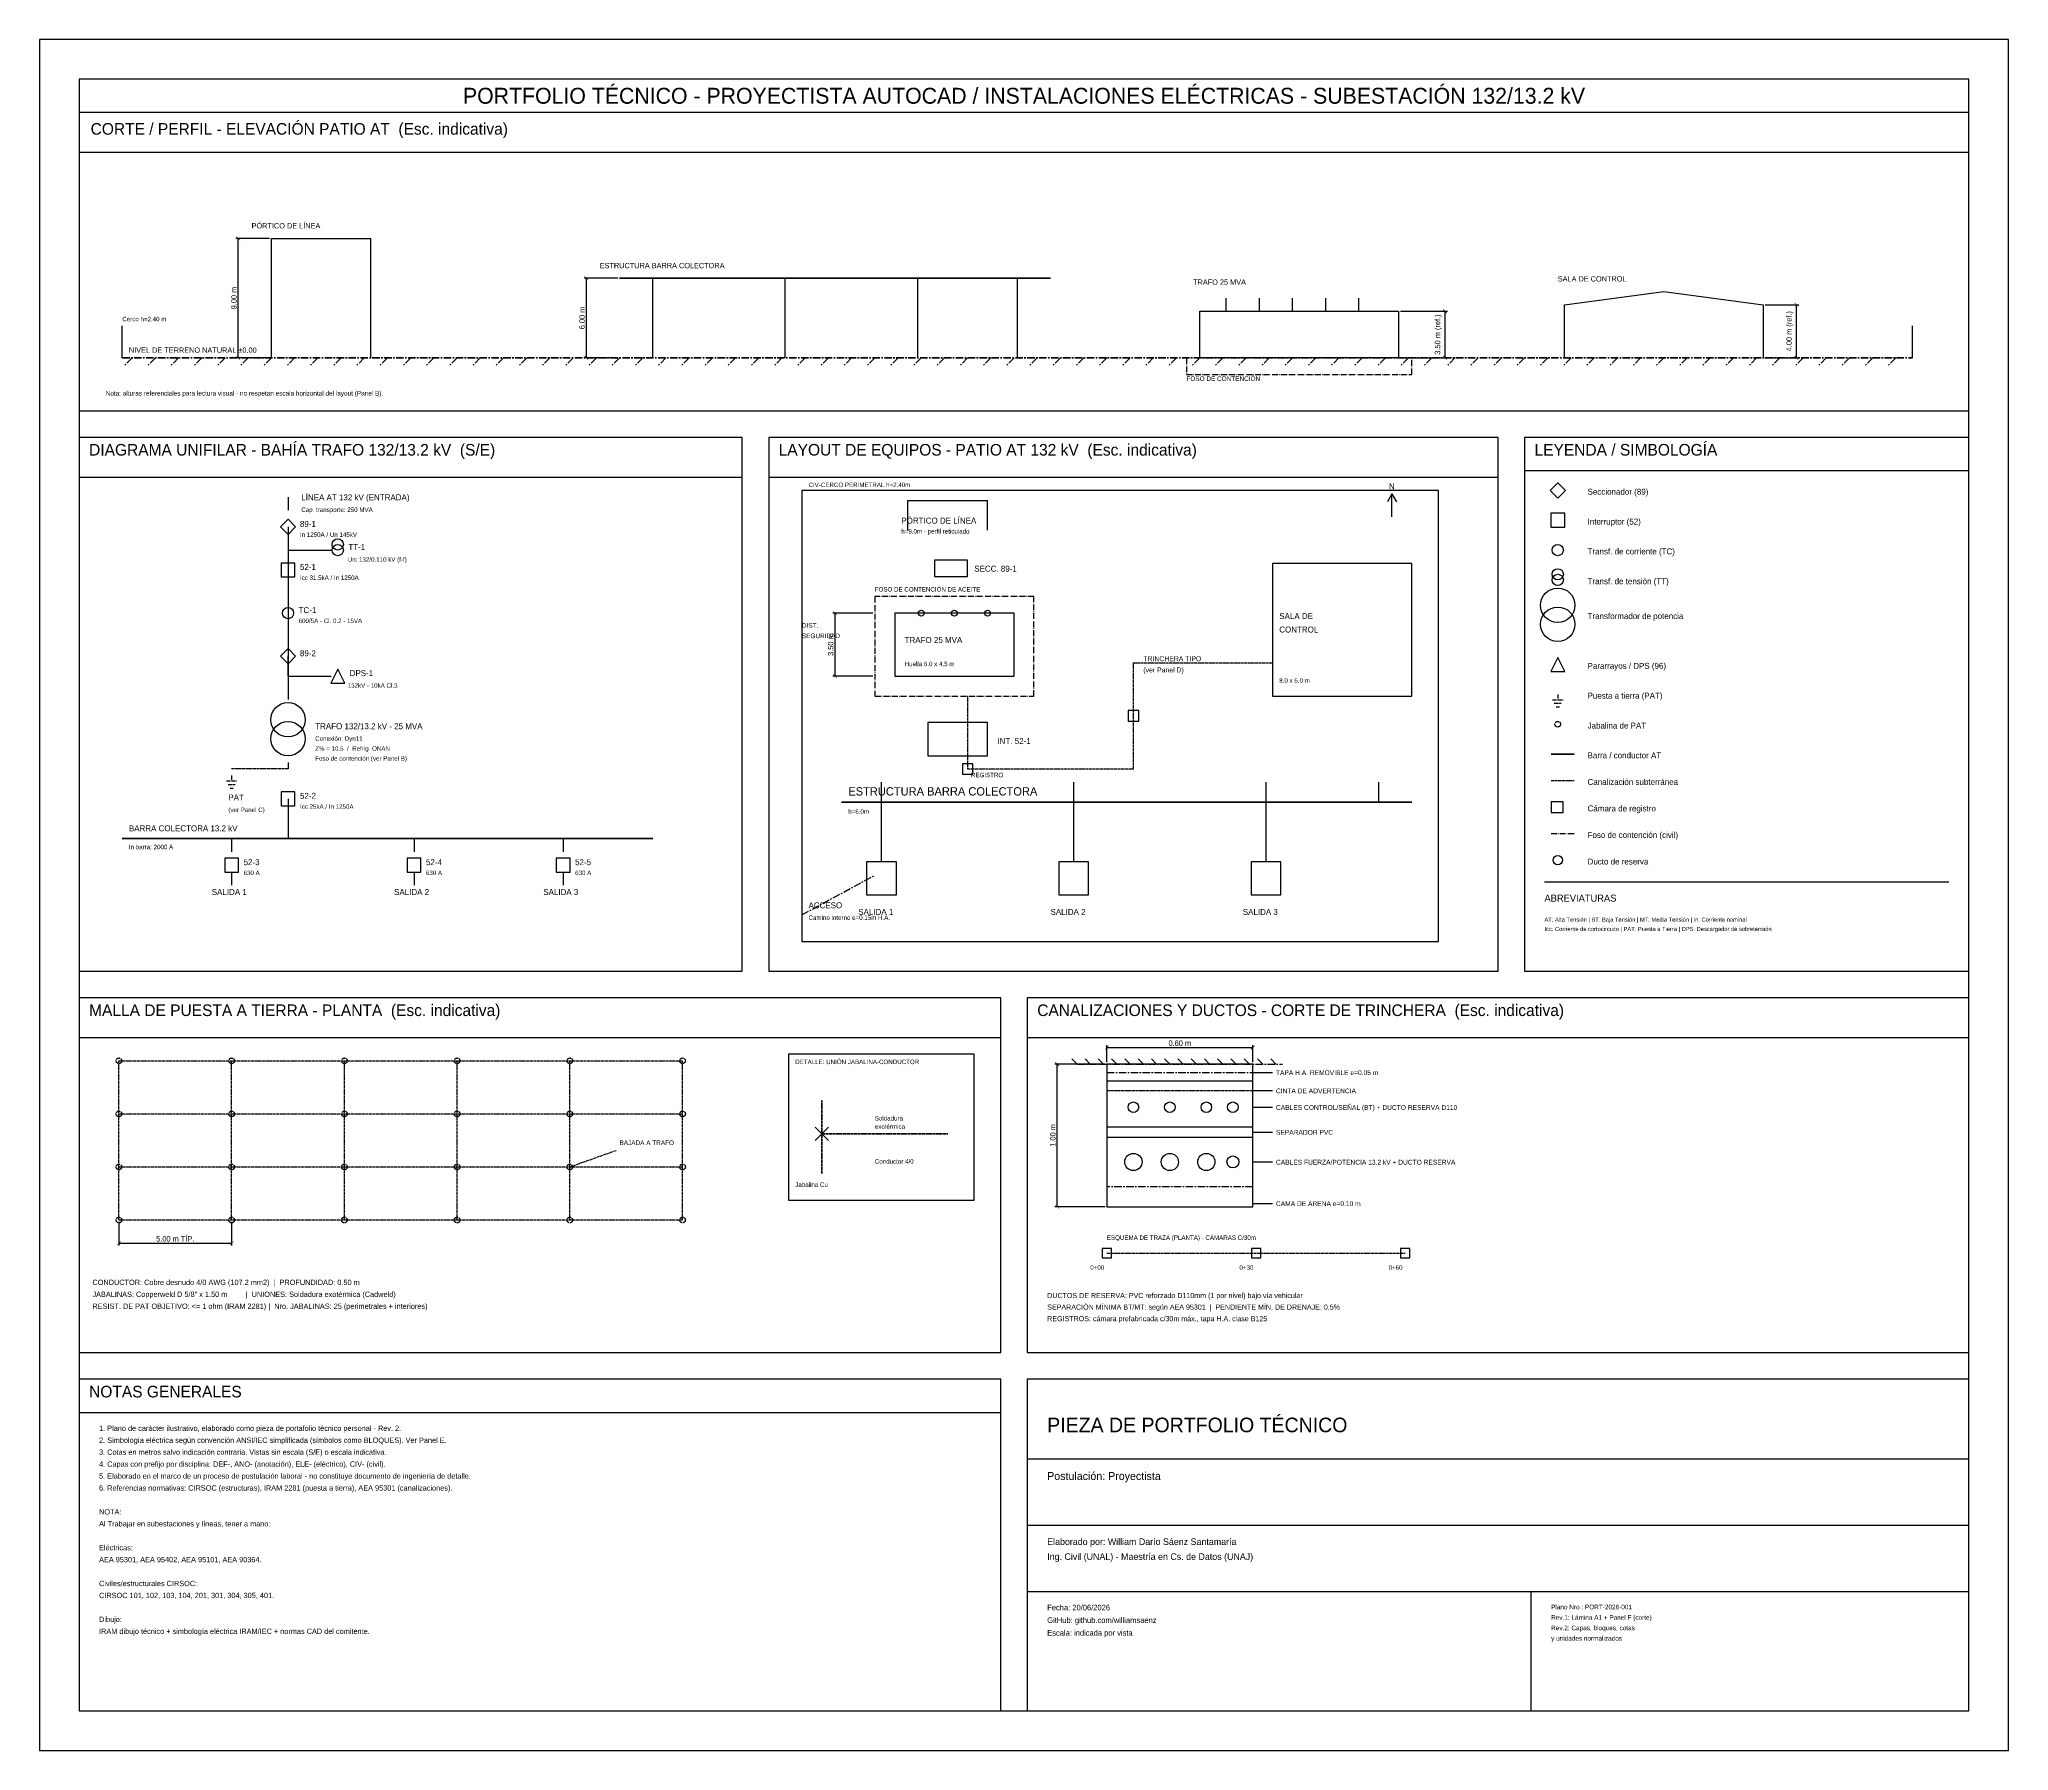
# Model space of a CAD drawing. Header units: millimetres. Extents: x 0 to 840, y 0 to 730.
import ezdxf
from ezdxf.enums import TextEntityAlignment as Align

# ---------------------------------------------------------------- set-up
doc = ezdxf.new("R2010")
doc.units = ezdxf.units.MM
for name, pattern in [('CENTER', [5.08, 3.175, -0.635, 0.635, -0.635]), ('DASHDOT', [3.556, 2.54, -0.508, 0, -0.508]), ('DASHED', [1.524, 1.27, -0.254]), ('DASHED2', [0.762, 0.635, -0.127])]:
    doc.linetypes.add(name, pattern=pattern)
for name, color, linetype in [('ANO-COTAS', 2, 'Continuous'), ('ANO-EJES', 8, 'CENTER'), ('ANO-TEXTO', 7, 'Continuous'), ('ANO-TEXTO-REF', 8, 'Continuous'), ('ANO-TEXTO-TITULO', 7, 'Continuous'), ('CIV-CERCO', 8, 'DASHED2'), ('CIV-ESTRUCTURA', 9, 'Continuous'), ('CIV-OBRA', 6, 'DASHDOT'), ('DEF-MARCO', 7, 'Continuous'), ('ELE-AT-CONDUCTOR', 1, 'Continuous'), ('ELE-AT-EQUIPO', 5, 'Continuous'), ('ELE-CANALIZACION', 4, 'DASHED'), ('ELE-PAT', 3, 'DASHED')]:
    doc.layers.add(name, color=color, linetype=linetype)
doc.styles.add('OpenSansCondensed-Light', font='OpenSansCondensed-Light.ttf')
doc.dimstyles.new('COTAS-PORTFOLIO', dxfattribs={"dimtxt": 2.3, "dimasz": 1.6, "dimexe": 1, "dimexo": 0.8, "dimgap": 0.7, "dimtad": 1, "dimlfac": 100, "dimzin": 12, "dimtxsty": 'OpenSansCondensed-Light', "dimblk": 'ARCHTICK', "dimcen": 2.5, "dimazin": 3, "dimtfac": 0.5, "dimtmove": 2, "dimatfit": 3})

# ---------------------------------------------------------------- blocks, each defined once
blk = doc.blocks.new('_ARCHTICK')
at = {"color": 0, "linetype": 'ByBlock', "const_width": 0.15}
blk.add_lwpolyline([(-0.5, -0.5), (0.5, 0.5)], dxfattribs=at)
blk = doc.blocks.new('SIM-SECCIONADOR')
at = {"color": 0}
blk.add_lwpolyline([(0, -2.3), (2.3, 0), (0, 2.3), (-2.3, 0)], close=True, dxfattribs=at)
blk = doc.blocks.new('SIM-TT')
at = {"color": 0}
for centre in [(0, 1.7), (0, 0)]:
    blk.add_circle(centre, 1.7, dxfattribs=at)
blk = doc.blocks.new('SIM-INTERRUPTOR')
at = {"color": 0}
blk.add_lwpolyline([(-2.1, -2.1), (2.1, -2.1), (2.1, 2.1), (-2.1, 2.1)], close=True, dxfattribs=at)
blk = doc.blocks.new('SIM-TC')
at = {"color": 0}
blk.add_circle((0, 0), 1.7, dxfattribs=at)
blk = doc.blocks.new('SIM-PARARRAYOS')
at = {"color": 0}
blk.add_lwpolyline([(-2.1, -2.1), (2.1, -2.1), (0, 2.1)], close=True, dxfattribs=at)
blk = doc.blocks.new('SIM-TRAFO-POTENCIA')
at = {"color": 0}
for centre in [(0, 2.86), (0, -2.86)]:
    blk.add_circle(centre, 5.2, dxfattribs=at)
blk = doc.blocks.new('SIM-PAT')
at = {"color": 0}
for p, q in [((0, 0), (0, -1.6)), ((-1.6, -1.6), (1.6, -1.6)), ((-1.05, -2.7), (1.05, -2.7)), ((-0.5, -3.8), (0.5, -3.8))]:
    blk.add_line(p, q, dxfattribs=at)
blk = doc.blocks.new('SIM-JABALINA')
at = {"color": 0}
blk.add_circle((0, 0), 0.85, dxfattribs=at)

msp = doc.modelspace()

# ---------------------------------------------------------------- linework, layer by layer
at = {"layer": 'ANO-COTAS', "linetype": 'DASHED'}
msp.add_line((455.4046, 281.4457), (517.6338, 281.4457), dxfattribs=at)
at = {"layer": 'ANO-COTAS'}
for p, q in [((330.9462, 260.2312), (336.6034, 265.8884)), ((330.9462, 265.8884), (336.6034, 260.2312))]:
    msp.add_line(p, q, dxfattribs=at)
at = {"layer": 'ANO-EJES', "lineweight": 50}
msp.add_line((35.3575, 594.006), (799.0795, 594.006), dxfattribs=at)
at = {"layer": 'ANO-EJES'}
for p, q in [((39.6004, 594.006), (36.48894, 590.89454)), ((49.5005, 594.006), (46.38904, 590.89454)), ((59.4006, 594.006), (56.28914, 590.89454)), ((69.3007, 594.006), (66.18924, 590.89454)), ((79.2008, 594.006), (76.08934, 590.89454)), ((89.1009, 594.006), (85.98944, 590.89454)), ((99.001, 594.006), (95.88954, 590.89454)), ((108.9011, 594.006), (105.78964, 590.89454)), ((118.8012, 594.006), (115.68974, 590.89454)), ((128.7013, 594.006), (125.58984, 590.89454)), ((138.6014, 594.006), (135.48994, 590.89454)), ((148.5015, 594.006), (145.39004, 590.89454)), ((158.4016, 594.006), (155.29014, 590.89454)), ((168.3017, 594.006), (165.19024, 590.89454)), ((178.2018, 594.006), (175.09034, 590.89454)), ((188.1019, 594.006), (184.99044, 590.89454)), ((198.002, 594.006), (194.89054, 590.89454)), ((207.9021, 594.006), (204.79064, 590.89454)), ((217.8022, 594.006), (214.69074, 590.89454)), ((227.7023, 594.006), (224.59084, 590.89454)), ((237.6024, 594.006), (234.49094, 590.89454)), ((247.5025, 594.006), (244.39104, 590.89454)), ((257.4026, 594.006), (254.29114, 590.89454)), ((267.3027, 594.006), (264.19124, 590.89454)), ((277.2028, 594.006), (274.09134, 590.89454)), ((287.1029, 594.006), (283.99144, 590.89454)), ((297.003, 594.006), (293.89154, 590.89454)), ((306.9031, 594.006), (303.79164, 590.89454)), ((316.8032, 594.006), (313.69174, 590.89454)), ((326.7033, 594.006), (323.59184, 590.89454)), ((336.6034, 594.006), (333.49194, 590.89454)), ((346.5035, 594.006), (343.39204, 590.89454)), ((356.4036, 594.006), (353.29214, 590.89454)), ((366.3037, 594.006), (363.19224, 590.89454)), ((376.2038, 594.006), (373.09234, 590.89454)), ((386.1039, 594.006), (382.99244, 590.89454)), ((396.004, 594.006), (392.89254, 590.89454)), ((405.9041, 594.006), (402.79264, 590.89454)), ((415.8042, 594.006), (412.69274, 590.89454)), ((425.7043, 594.006), (422.59284, 590.89454)), ((435.6044, 594.006), (432.49294, 590.89454)), ((445.5045, 594.006), (442.39304, 590.89454)), ((455.4046, 594.006), (452.29314, 590.89454)), ((465.3047, 594.006), (462.19324, 590.89454)), ((475.2048, 594.006), (472.09334, 590.89454)), ((485.1049, 594.006), (481.99344, 590.89454)), ((495.005, 594.006), (491.89354, 590.89454)), ((504.9051, 594.006), (501.79364, 590.89454)), ((514.8052, 594.006), (511.69374, 590.89454)), ((524.7053, 594.006), (521.59384, 590.89454)), ((534.6054, 594.006), (531.49394, 590.89454)), ((544.5055, 594.006), (541.39404, 590.89454)), ((554.4056, 594.006), (551.29414, 590.89454)), ((564.3057, 594.006), (561.19424, 590.89454)), ((574.2058, 594.006), (571.09434, 590.89454)), ((584.1059, 594.006), (580.99444, 590.89454)), ((594.006, 594.006), (590.89454, 590.89454)), ((603.9061, 594.006), (600.79464, 590.89454)), ((613.8062, 594.006), (610.69474, 590.89454)), ((623.7063, 594.006), (620.59484, 590.89454)), ((633.6064, 594.006), (630.49494, 590.89454)), ((643.5065, 594.006), (640.39504, 590.89454)), ((653.4066, 594.006), (650.29514, 590.89454)), ((663.3067, 594.006), (660.19524, 590.89454)), ((673.2068, 594.006), (670.09534, 590.89454)), ((683.1069, 594.006), (679.99544, 590.89454)), ((693.007, 594.006), (689.89554, 590.89454)), ((702.9071, 594.006), (699.79564, 590.89454)), ((712.8072, 594.006), (709.69574, 590.89454)), ((722.7073, 594.006), (719.59584, 590.89454)), ((732.6074, 594.006), (729.49594, 590.89454)), ((742.5075, 594.006), (739.39604, 590.89454)), ((752.4076, 594.006), (749.29614, 590.89454)), ((762.3077, 594.006), (759.19624, 590.89454)), ((772.2078, 594.006), (769.09634, 590.89454)), ((782.1079, 594.006), (778.99644, 590.89454)), ((792.008, 594.006), (788.89654, 590.89454)), ((325.289, 356.4036), (356.4036, 373.3752)), ((442.6759, 292.7601), (440.41302, 295.02298)), ((448.3331, 292.7601), (446.07022, 295.02298)), ((453.9903, 292.7601), (451.72742, 295.02298)), ((459.6475, 292.7601), (457.38462, 295.02298)), ((465.3047, 292.7601), (463.04182, 295.02298)), ((470.9619, 292.7601), (468.69902, 295.02298)), ((476.6191, 292.7601), (474.35622, 295.02298)), ((482.2763, 292.7601), (480.01342, 295.02298)), ((487.9335, 292.7601), (485.67062, 295.02298)), ((493.5907, 292.7601), (491.32782, 295.02298)), ((499.2479, 292.7601), (496.98502, 295.02298)), ((504.9051, 292.7601), (502.64222, 295.02298)), ((510.5623, 292.7601), (508.29942, 295.02298)), ((516.2195, 292.7601), (513.95662, 295.02298)), ((521.8767, 292.7601), (519.61382, 295.02298)), ((527.5339, 292.7601), (525.27102, 295.02298)), ((442.6759, 292.7601), (530.3625, 292.7601)), ((455.4046, 289.22435), (517.6338, 289.22435))]:
    msp.add_line(p, q, dxfattribs=at)
msp.add_lwpolyline([(455.4046, 231.9452), (517.6338, 231.9452), (517.6338, 240.431), (455.4046, 240.431)], close=True, dxfattribs=at)
at = {"layer": 'ANO-TEXTO'}
for p, q in [((577.0344, 536.0197), (575.05438, 532.62538)), ((577.0344, 526.1196), (577.0344, 536.0197)), ((577.0344, 536.0197), (579.01442, 532.62538)), ((517.6338, 289.22435), (526.1196, 289.22435)), ((517.6338, 281.4457), (526.1196, 281.4457)), ((517.6338, 274.3742), (526.1196, 274.3742)), ((517.6338, 263.76695), (526.1196, 263.76695)), ((517.6338, 251.03825), (526.1196, 251.03825)), ((517.6338, 233.3595), (526.1196, 233.3595))]:
    msp.add_line(p, q, dxfattribs=at)
at = {"layer": 'CIV-CERCO'}
for p, q in [((35.3575, 594.006), (35.3575, 607.58328)), ((799.0795, 594.006), (799.0795, 607.58328))]:
    msp.add_line(p, q, dxfattribs=at)
msp.add_lwpolyline([(325.289, 345.0892), (596.8346, 345.0892), (596.8346, 537.434), (325.289, 537.434)], close=True, dxfattribs=at)
at = {"layer": 'CIV-ESTRUCTURA'}
for p, q in [((99.001, 594.006), (99.001, 644.9208)), ((99.001, 644.9208), (141.43, 644.9208)), ((141.43, 594.006), (141.43, 644.9208)), ((261.6455, 594.006), (261.6455, 627.9492)), ((318.2175, 594.006), (318.2175, 627.9492)), ((374.7895, 594.006), (374.7895, 627.9492)), ((417.2185, 594.006), (417.2185, 627.9492)), ((370.5466, 520.4624), (370.5466, 533.1911)), ((370.5466, 533.1911), (404.4898, 533.1911)), ((404.4898, 520.4624), (404.4898, 533.1911)), ((359.2322, 404.4898), (359.2322, 412.9756)), ((441.2616, 404.4898), (441.2616, 412.9756)), ((523.291, 404.4898), (523.291, 412.9756)), ((571.3772, 404.4898), (571.3772, 412.9756))]:
    msp.add_line(p, q, dxfattribs=at)
msp.add_lwpolyline([(650.578, 594.006), (650.578, 616.6348), (693.007, 622.292), (735.436, 616.6348), (735.436, 594.006)], dxfattribs=at)
for points in [[(526.1196, 449.7474), (585.5202, 449.7474), (585.5202, 506.3194), (526.1196, 506.3194)], [(464.45612, 438.99872), (468.98188, 438.99872), (468.98188, 443.52448), (464.45612, 443.52448)], [(393.74112, 416.36992), (398.26688, 416.36992), (398.26688, 420.89568), (393.74112, 420.89568)], [(644.9208, 400.10547), (650.01228, 400.10547), (650.01228, 404.63123), (644.9208, 404.63123)], [(455.4046, 231.9452), (517.6338, 231.9452), (517.6338, 292.7601), (455.4046, 292.7601)], [(455.4046, 285.6886), (517.6338, 285.6886), (517.6338, 292.7601), (455.4046, 292.7601)], [(455.4046, 261.6455), (517.6338, 261.6455), (517.6338, 265.8884), (455.4046, 265.8884)], [(453.42458, 210.16498), (457.38462, 210.16498), (457.38462, 214.12502), (453.42458, 214.12502)], [(517.06808, 210.16498), (521.02812, 210.16498), (521.02812, 214.12502), (517.06808, 214.12502)], [(580.71158, 210.16498), (584.67162, 210.16498), (584.67162, 214.12502), (580.71158, 214.12502)]]:
    msp.add_lwpolyline(points, close=True, dxfattribs=at)
for centre, radius in [((647.7494, 379.73955), 1.98002), ((509.148, 274.3742), 2.26288), ((509.148, 251.03825), 2.54574)]:
    msp.add_circle(centre, radius, dxfattribs=at)
at = {"layer": 'CIV-OBRA'}
msp.add_line((644.9208, 391.05395), (654.8209, 391.05395), dxfattribs=at)
msp.add_lwpolyline([(489.3478, 594.006), (489.3478, 586.9345), (585.5202, 586.9345), (585.5202, 594.006)], dxfattribs=at)
msp.add_lwpolyline([(356.4036, 449.7474), (424.29, 449.7474), (424.29, 492.1764), (356.4036, 492.1764)], close=True, dxfattribs=at)
at = {"layer": 'DEF-MARCO'}
for p, q in [((642.0922, 370.5466), (814.6368, 370.5466)), ((421.4614, 124.4584), (823.1226, 124.4584)), ((421.4614, 96.1724), (823.1226, 96.1724)), ((421.4614, 67.8864), (823.1226, 67.8864)), ((636.435, 16.9716), (636.435, 67.8864))]:
    msp.add_line(p, q, dxfattribs=at)
for points in [[(0, 0), (840.0942, 0), (840.0942, 729.7788), (0, 729.7788)], [(16.9716, 16.9716), (823.1226, 16.9716), (823.1226, 712.8072), (16.9716, 712.8072)], [(16.9716, 571.3772), (823.1226, 571.3772), (823.1226, 698.6642), (16.9716, 698.6642)], [(16.9716, 681.6926), (823.1226, 681.6926), (823.1226, 698.6642), (16.9716, 698.6642)], [(16.9716, 332.3605), (299.8316, 332.3605), (299.8316, 560.0628), (16.9716, 560.0628)], [(16.9716, 543.0912), (299.8316, 543.0912), (299.8316, 560.0628), (16.9716, 560.0628)], [(311.146, 332.3605), (622.292, 332.3605), (622.292, 560.0628), (311.146, 560.0628)], [(311.146, 543.0912), (622.292, 543.0912), (622.292, 560.0628), (311.146, 560.0628)], [(633.6064, 332.3605), (823.1226, 332.3605), (823.1226, 560.0628), (633.6064, 560.0628)], [(633.6064, 545.9198), (823.1226, 545.9198), (823.1226, 560.0628), (633.6064, 560.0628)], [(16.9716, 169.716), (410.147, 169.716), (410.147, 321.0461), (16.9716, 321.0461)], [(16.9716, 304.0745), (410.147, 304.0745), (410.147, 321.0461), (16.9716, 321.0461)], [(421.4614, 169.716), (823.1226, 169.716), (823.1226, 321.0461), (421.4614, 321.0461)], [(421.4614, 304.0745), (823.1226, 304.0745), (823.1226, 321.0461), (421.4614, 321.0461)], [(319.6318, 234.7738), (398.8326, 234.7738), (398.8326, 297.003), (319.6318, 297.003)], [(16.9716, 16.9716), (410.147, 16.9716), (410.147, 158.4016), (16.9716, 158.4016)], [(16.9716, 144.2586), (410.147, 144.2586), (410.147, 158.4016), (16.9716, 158.4016)], [(421.4614, 16.9716), (823.1226, 16.9716), (823.1226, 158.4016), (421.4614, 158.4016)]]:
    msp.add_lwpolyline(points, close=True, dxfattribs=at)
at = {"layer": 'ELE-AT-CONDUCTOR', "lineweight": 50}
for p, q in [((247.5025, 627.9492), (431.3615, 627.9492)), ((644.9208, 424.99715), (654.8209, 424.99715)), ((342.2606, 404.4898), (585.5202, 404.4898)), ((35.3575, 388.9325), (261.6455, 388.9325))]:
    msp.add_line(p, q, dxfattribs=at)
at = {"layer": 'ELE-AT-CONDUCTOR'}
for p, q in [((106.0725, 534.6054), (106.0725, 528.9482)), ((106.0725, 521.8767), (106.0725, 503.4908)), ((106.0725, 511.9766), (124.4584, 511.9766)), ((106.0725, 503.4908), (106.0725, 485.1049)), ((106.0725, 485.1049), (106.0725, 466.719)), ((106.0725, 458.2332), (106.0725, 466.719)), ((106.0725, 466.719), (106.0725, 448.3331)), ((106.0725, 458.2332), (124.4584, 458.2332)), ((106.0725, 421.4614), (106.0725, 418.6328)), ((106.0725, 405.9041), (106.0725, 388.9325)), ((359.2322, 379.0324), (359.2322, 404.4898)), ((441.2616, 379.0324), (441.2616, 404.4898)), ((523.291, 379.0324), (523.291, 404.4898)), ((82.0294, 388.9325), (82.0294, 383.2753)), ((159.8159, 388.9325), (159.8159, 383.2753)), ((223.4594, 388.9325), (223.4594, 383.2753)), ((82.0294, 374.7895), (82.0294, 369.1323)), ((159.8159, 374.7895), (159.8159, 369.1323)), ((223.4594, 374.7895), (223.4594, 369.1323))]:
    msp.add_line(p, q, dxfattribs=at)
for centre in [(466.719, 251.03825), (482.2763, 251.03825), (497.8336, 251.03825)]:
    msp.add_circle(centre, 3.67718, dxfattribs=at)
at = {"layer": 'ELE-AT-EQUIPO'}
for p, q in [((506.3194, 613.8062), (506.3194, 619.4634)), ((520.4624, 613.8062), (520.4624, 619.4634)), ((534.6054, 613.8062), (534.6054, 619.4634)), ((548.7484, 613.8062), (548.7484, 619.4634)), ((562.8914, 613.8062), (562.8914, 619.4634))]:
    msp.add_line(p, q, dxfattribs=at)
for points in [[(495.005, 594.006), (495.005, 613.8062), (579.863, 613.8062), (579.863, 594.006)], [(381.861, 500.6622), (396.004, 500.6622), (396.004, 507.7337), (381.861, 507.7337)], [(364.8894, 458.2332), (415.8042, 458.2332), (415.8042, 485.1049), (364.8894, 485.1049)], [(379.0324, 424.29), (404.4898, 424.29), (404.4898, 438.433), (379.0324, 438.433)], [(352.86785, 364.8894), (365.59655, 364.8894), (365.59655, 379.0324), (352.86785, 379.0324)], [(434.89725, 364.8894), (447.62595, 364.8894), (447.62595, 379.0324), (434.89725, 379.0324)], [(516.92665, 364.8894), (529.65535, 364.8894), (529.65535, 379.0324), (516.92665, 379.0324)]]:
    msp.add_lwpolyline(points, close=True, dxfattribs=at)
for centre, radius in [((376.2038, 485.1049), 1.27287), ((390.3468, 485.1049), 1.27287), ((404.4898, 485.1049), 1.27287), ((466.719, 274.3742), 2.26288), ((482.2763, 274.3742), 2.26288), ((497.8336, 274.3742), 2.26288)]:
    msp.add_circle(centre, radius, dxfattribs=at)
at = {"layer": 'ELE-CANALIZACION', "linetype": 'DASHED'}
for p, q in [((644.9208, 413.68275), (654.8209, 413.68275)), ((455.4046, 212.145), (582.6916, 212.145))]:
    msp.add_line(p, q, dxfattribs=at)
msp.add_lwpolyline([(396.004, 449.7474), (396.004, 418.6328), (466.719, 418.6328), (466.719, 463.8904), (526.1196, 463.8904)], dxfattribs=at)
at = {"layer": 'ELE-PAT'}
for p, q in [((106.0725, 418.6328), (82.0294, 418.6328)), ((33.9432, 226.288), (33.9432, 294.1744)), ((33.9432, 294.1744), (274.3742, 294.1744)), ((82.0294, 226.288), (82.0294, 294.1744)), ((130.1156, 226.288), (130.1156, 294.1744)), ((178.2018, 226.288), (178.2018, 294.1744)), ((226.288, 226.288), (226.288, 294.1744)), ((274.3742, 226.288), (274.3742, 294.1744)), ((33.9432, 271.5456), (274.3742, 271.5456)), ((226.288, 248.9168), (246.0882, 255.9883)), ((33.9432, 248.9168), (274.3742, 248.9168)), ((33.9432, 226.288), (274.3742, 226.288))]:
    msp.add_line(p, q, dxfattribs=at)
at = {"layer": 'ELE-PAT', "lineweight": 70}
msp.add_line((333.7748, 246.0882), (333.7748, 277.2028), dxfattribs=at)
at = {"layer": 'ELE-PAT', "lineweight": 50}
msp.add_line((333.7748, 263.0598), (387.5182, 263.0598), dxfattribs=at)

# ---------------------------------------------------------------- block references
at = {"layer": 'ELE-AT-EQUIPO', "xscale": 1.414299999999999, "yscale": 1.414299999999999}
for name, p in [('SIM-SECCIONADOR', (647.7494, 537.434)), ('SIM-SECCIONADOR', (106.0725, 521.8767)), ('SIM-INTERRUPTOR', (647.7494, 524.7053)), ('SIM-TT', (127.287, 511.9766)), ('SIM-TC', (647.7494, 511.9766)), ('SIM-INTERRUPTOR', (106.0725, 503.4908)), ('SIM-TT', (647.7494, 499.2479)), ('SIM-TRAFO-POTENCIA', (647.7494, 484.39775)), ('SIM-TC', (106.0725, 485.1049)), ('SIM-SECCIONADOR', (106.0725, 466.719)), ('SIM-PARARRAYOS', (647.7494, 463.18325)), ('SIM-PARARRAYOS', (127.287, 458.2332)), ('SIM-TRAFO-POTENCIA', (106.0725, 435.6044)), ('SIM-INTERRUPTOR', (106.0725, 405.9041)), ('SIM-INTERRUPTOR', (82.0294, 377.6181)), ('SIM-INTERRUPTOR', (159.8159, 377.6181)), ('SIM-INTERRUPTOR', (223.4594, 377.6181))]:
    msp.add_blockref(name, p, dxfattribs=at)
at = {"layer": 'ELE-PAT', "xscale": 1.414299999999999, "yscale": 1.414299999999999}
for name, p in [('SIM-PAT', (647.7494, 450.45455)), ('SIM-JABALINA', (647.7494, 437.72585)), ('SIM-PAT', (82.0294, 415.8042)), ('SIM-JABALINA', (33.9432, 294.1744)), ('SIM-JABALINA', (82.0294, 294.1744)), ('SIM-JABALINA', (130.1156, 294.1744)), ('SIM-JABALINA', (178.2018, 294.1744)), ('SIM-JABALINA', (226.288, 294.1744)), ('SIM-JABALINA', (274.3742, 294.1744)), ('SIM-JABALINA', (33.9432, 271.5456)), ('SIM-JABALINA', (82.0294, 271.5456)), ('SIM-JABALINA', (130.1156, 271.5456)), ('SIM-JABALINA', (178.2018, 271.5456)), ('SIM-JABALINA', (226.288, 271.5456)), ('SIM-JABALINA', (274.3742, 271.5456)), ('SIM-JABALINA', (33.9432, 248.9168)), ('SIM-JABALINA', (82.0294, 248.9168)), ('SIM-JABALINA', (130.1156, 248.9168)), ('SIM-JABALINA', (178.2018, 248.9168)), ('SIM-JABALINA', (226.288, 248.9168)), ('SIM-JABALINA', (274.3742, 248.9168)), ('SIM-JABALINA', (33.9432, 226.288)), ('SIM-JABALINA', (82.0294, 226.288)), ('SIM-JABALINA', (130.1156, 226.288)), ('SIM-JABALINA', (178.2018, 226.288)), ('SIM-JABALINA', (226.288, 226.288)), ('SIM-JABALINA', (274.3742, 226.288))]:
    msp.add_blockref(name, p, dxfattribs=at)

# ---------------------------------------------------------------- texts
at = {"layer": 'ANO-TEXTO'}
for s, height, p in [('PÓRTICO DE LÍNEA', 2.26288, (90.5152, 649.1637)), ('ESTRUCTURA BARRA COLECTORA', 2.26288, (239.0167, 632.1921)), ('TRAFO 25 MVA', 2.26288, (492.1764, 625.1206)), ('SALA DE CONTROL', 2.26288, (647.7494, 626.5349)), ('NIVEL DE TERRENO NATURAL ±0.00', 2.26288, (38.1861, 596.12745)), ('N', 2.54574, (575.76153, 537.85829)), ('Seccionador (89)', 2.54574, (660.4781, 535.59541)), ('LÍNEA AT 132 kV (ENTRADA)', 2.54574, (111.7297, 533.1911)), ('89-1', 2.54574, (111.16398, 521.8767)), ('PÓRTICO DE LÍNEA', 2.54574, (367.718, 523.291)), ('Interruptor (52)', 2.54574, (660.4781, 522.86671)), ('TT-1', 2.54574, (131.81276, 511.9766)), ('Transf. de corriente (TC)', 2.54574, (660.4781, 510.13801)), ('52-1', 2.54574, (111.16398, 503.4908)), ('SECC. 89-1', 2.54574, (398.8326, 502.78365)), ('Transf. de tensión (TT)', 2.54574, (660.4781, 497.40931)), ('TC-1', 2.54574, (110.59826, 485.1049)), ('Transformador de potencia', 2.54574, (660.4781, 482.55916)), ('TRAFO 25 MVA', 2.54574, (369.1323, 472.3762)), ('89-2', 2.54574, (111.16398, 466.719)), ('Pararrayos / DPS (96)', 2.54574, (660.4781, 461.34466)), ('DPS-1', 2.54574, (132.37848, 458.2332)), ('Puesta a tierra (PAT)', 2.54574, (660.4781, 448.61596)), ('TRAFO 132/13.2 kV - 25 MVA', 2.54574, (117.66976, 435.6044)), ('Jabalina de PAT', 2.54574, (660.4781, 435.88726)), ('INT. 52-1', 2.54574, (408.7327, 429.24005)), ('Barra / conductor AT', 2.54574, (660.4781, 423.15856)), ('Canalización subterránea', 2.54574, (660.4781, 411.84416)), ('PAT', 2.54574, (80.6151, 405.19695)), ('52-2', 2.54574, (111.16398, 405.9041)), ('ESTRUCTURA BARRA COLECTORA', 3.53575, (345.0892, 407.3184)), ('Cámara de registro', 2.54574, (660.4781, 400.52976)), ('BARRA COLECTORA 13.2 kV', 2.54574, (38.1861, 392.04396)), ('Foso de contención (civil)', 2.54574, (660.4781, 389.21536)), ('52-3', 2.54574, (87.12088, 377.6181)), ('52-4', 2.54574, (164.90738, 377.6181)), ('52-5', 2.54574, (228.55088, 377.6181)), ('Ducto de reserva', 2.54574, (660.4781, 377.90096)), ('SALIDA 1', 2.54574, (73.5436, 364.8894)), ('SALIDA 2', 2.54574, (151.3301, 364.8894)), ('SALIDA 3', 2.54574, (214.9736, 364.8894)), ('ACCESO', 2.54574, (328.1176, 359.2322)), ('SALIDA 1', 2.54574, (349.3321, 356.4036)), ('SALIDA 2', 2.54574, (431.3615, 356.4036)), ('SALIDA 3', 2.54574, (513.3909, 356.4036)), ('TAPA H.A. REMOVIBLE e=0.05 m', 2.050735, (527.5339, 288.09291)), ('CINTA DE ADVERTENCIA', 2.050735, (527.5339, 280.31426)), ('CABLES CONTROL/SEÑAL (BT) + DUCTO RESERVA D110', 2.050735, (527.5339, 273.24276)), ('SEPARADOR PVC', 2.050735, (527.5339, 262.63551)), ('CABLES FUERZA/POTENCIA 13.2 kV + DUCTO RESERVA', 2.050735, (527.5339, 249.90681)), ('CAMA DE ARENA e=0.10 m', 2.050735, (527.5339, 232.22806))]:
    msp.add_text(s, height=height, dxfattribs=at).set_placement(p)
at = {"layer": 'ANO-TEXTO', "attachment_point": 1, "line_spacing_factor": 1.35}
for s, insert, char_height, width in [('DIST.\\PSEGURIDAD', (325.289, 480.862), 1.98002, 25.4574), ('SALA DE\\PCONTROL', (528.9482, 485.1049), 2.54574, 53.7434), ('TRINCHERA TIPO\\P(ver Panel D)', (470.9619, 466.719), 2.12145, 59.4006), ('BAJADA A TRAFO', (247.5025, 260.2312), 1.98002, 62.2292), ('CONDUCTOR: Cobre desnudo 4/0 AWG (107.2 mm2)  |  PROFUNDIDAD: 0.50 m\\PJABALINAS: Copperweld D 5/8" x 1.50 m         |  UNIONES: Soldadura exotérmica (Cadweld)\\PRESIST. DE PAT OBJETIVO: <= 1 ohm (IRAM 2281) |  Nro. JABALINAS: 25 (perimetrales + interiores)', (22.6288, 200.8306), 2.26288, 381.861), ('DUCTOS DE RESERVA: PVC reforzado D110mm (1 por nivel) bajo vía vehicular\\PSEPARACIÓN MÍNIMA BT/MT: según AEA 95301  |  PENDIENTE MÍN. DE DRENAJE: 0.5%\\PREGISTROS: cámara prefabricada c/30m máx., tapa H.A. clase B125', (429.9472, 195.1734), 2.192165, 381.861), ('1. Plano de carácter ilustrativo, elaborado como pieza de portafolio técnico personal - Rev. 2.\\P2. Simbología eléctrica según convención ANSI/IEC simplificada (símbolos como BLOQUES). Ver Panel E.\\P3. Cotas en metros salvo indicación contraria. Vistas sin escala (S/E) o escala indicativa.\\P4. Capas con prefijo por disciplina: DEF-, ANO- (anotación), ELE- (eléctrico), CIV- (civil).\\P5. Elaborado en el marco de un proceso de postulación laboral - no constituye documento de ingeniería de detalle.\\P6. Referencias normativas: CIRSOC (estructuras), IRAM 2281 (puesta a tierra), AEA 95301 (canalizaciones).\\P\\PNOTA:\\PAl Trabajar en subestaciones y líneas, tener a mano:^J^JEléctricas:^JAEA 95301, AEA 95402, AEA 95101, AEA 90364.^J^JCiviles/estructurales CIRSOC:^JCIRSOC 101, 102, 103, 104, 201, 301, 304, 305, 401.^J^JDibujo:^JIRAM dibujo técnico + simbología eléctrica IRAM/IEC + normas CAD del comitente.', (25.4574, 138.6014), 2.26288, 373.3752), ('Postulación: Proyectista', (429.9472, 118.8012), 3.39432, 381.861), ('Elaborado por: William Darío Sáenz Santamaría\\PIng. Civil (UNAL) - Maestría en Cs. de Datos (UNAJ)', (429.9472, 90.5152), 2.8286, 381.861), ('Fecha: 20/06/2026\\PGitHub: github.com/williamsaenz\\PEscala: indicada por vista', (429.9472, 62.2292), 2.40431, 198.002), ('Plano Nro.: PORT-2026-001\\PRev.1: Lámina A1 + Panel F (corte)\\PRev.2: Capas, bloques, cotas\\Py unidades normalizados', (644.9208, 62.2292), 1.98002, 172.5446)]:
    msp.add_mtext(s, dxfattribs=dict(at, insert=insert, char_height=char_height, width=width))
at = {"layer": 'ANO-TEXTO-REF'}
for s, height, p in [('Cerco h=2.40 m', 1.909305, (35.3575, 609.5633)), ('FOSO DE CONTENCIÓN', 1.98002, (489.3478, 584.1059)), ('CIV-CERCO PERIMETRAL h=2.40m', 1.909305, (328.1176, 538.8483)), ('Cap. transporte: 250 MVA', 1.909305, (111.7297, 528.24105)), ('h=9.0m - perfil reticulado', 1.909305, (367.718, 519.0481)), ('In 1250A / Un 145kV', 1.909305, (111.16398, 517.6338)), ('Un: 132/0.110 kV (f-f)', 1.909305, (131.5299, 507.02655)), ('Icc 31.5kA / In 1250A', 1.909305, (111.16398, 499.2479)), ('FOSO DE CONTENCIÓN DE ACEITE', 1.909305, (356.4036, 494.29785)), ('600/5A - Cl. 0.2 - 15VA', 1.909305, (110.59826, 480.862)), ('Huella 6.0 x 4.5 m', 1.909305, (369.1323, 462.4761)), ('132kV - 10kA Cl.3', 1.909305, (131.5299, 453.28315)), ('8.0 x 5.0 m', 1.909305, (528.9482, 455.4046)), ('Conexión: Dyn11', 1.909305, (117.66976, 430.65435)), ('Z% = 10.5  /  Refrig. ONAN', 1.909305, (117.66976, 426.41145)), ('Foso de contención (ver Panel B)', 1.909305, (117.66976, 422.16855)), ('REGISTRO', 1.909305, (397.4183, 415.09705)), ('Icc 25kA / In 1250A', 1.909305, (111.16398, 401.6612)), ('(ver Panel C)', 1.909305, (80.6151, 400.2469)), ('h=6.0m', 1.909305, (345.0892, 399.53975)), ('In barra: 2000 A', 1.909305, (38.1861, 384.40674)), ('630 A', 1.909305, (87.12088, 373.3752)), ('630 A', 1.909305, (164.90738, 373.3752)), ('630 A', 1.909305, (228.55088, 373.3752)), ('Camino interno e=0.15m H.A.', 1.909305, (328.1176, 354.28215)), ('DETALLE: UNIÓN JABALINA-CONDUCTOR', 1.909305, (322.4604, 292.7601)), ('Soldadura', 1.909305, (356.4036, 268.717)), ('exotérmica', 1.909305, (356.4036, 265.18125)), ('Conductor 4/0', 1.909305, (356.4036, 250.3311)), ('Jabalina Cu', 1.909305, (322.4604, 240.431)), ('ESQUEMA DE TRAZA (PLANTA) - CÁMARAS C/30m', 1.909305, (455.4046, 217.8022)), ('0+00', 1.909305, (448.3331, 205.0735)), ('0+30', 1.909305, (511.9766, 205.0735)), ('0+60', 1.909305, (575.6201, 205.0735))]:
    msp.add_text(s, height=height, dxfattribs=at).set_placement(p)
at = {"layer": 'ANO-TEXTO-REF', "attachment_point": 1, "line_spacing_factor": 1.35}
for s, insert, char_height, width in [('Nota: alturas referenciales para lectura visual - no respetan escala horizontal del layout (Panel B).', (28.286, 579.863), 1.98002, 763.722), ('AT: Alta Tensión | BT: Baja Tensión | MT: Media Tensión | In: Corriente nominal\\PIcc: Corriente de cortocircuito | PAT: Puesta a Tierra | DPS: Descargador de sobretensión', (642.0922, 355.27216), 1.767875, 172.5446)]:
    msp.add_mtext(s, dxfattribs=dict(at, insert=insert, char_height=char_height, width=width))
at = {"layer": 'ANO-TEXTO-TITULO'}
msp.add_text('PORTFOLIO TÉCNICO - PROYECTISTA AUTOCAD / INSTALACIONES ELÉCTRICAS - SUBESTACIÓN 132/13.2 kV', height=6.78864, dxfattribs=at).set_placement((420.0471, 705.7357), align=Align.MIDDLE_CENTER)
for s, height, p in [('ABREVIATURAS', 2.97003, (642.0922, 362.0608)), ('PIEZA DE PORTFOLIO TÉCNICO', 6.22292, (429.9472, 135.7728))]:
    msp.add_text(s, height=height, dxfattribs=at).set_placement(p)
at = {"layer": 'ANO-TEXTO-TITULO', "char_height": 4.95005, "attachment_point": 1, "line_spacing_factor": 1.05}
for s, insert, width in [('CORTE / PERFIL - ELEVACIÓN PATIO AT  (Esc. indicativa)', (21.86722, 694.09646), 797.6652), ('DIAGRAMA UNIFILAR - BAHÍA TRAFO 132/13.2 kV  (S/E)', (21.2145, 557.2342), 274.3742), ('LAYOUT DE EQUIPOS - PATIO AT 132 kV  (Esc. indicativa)', (315.3889, 557.2342), 302.6602), ('LEYENDA / SIMBOLOGÍA', (637.8493, 557.2342), 181.0304), ('MALLA DE PUESTA A TIERRA - PLANTA  (Esc. indicativa)', (21.2145, 318.2175), 384.6896), ('CANALIZACIONES Y DUCTOS - CORTE DE TRINCHERA  (Esc. indicativa)', (425.7043, 318.2175), 393.1754), ('NOTAS GENERALES', (21.2145, 155.573), 384.6896)]:
    msp.add_mtext(s, dxfattribs=dict(at, insert=insert, width=width))

# ---------------------------------------------------------------- dimensions: what is measured, and where the dimension line sits
at = {"layer": 'ANO-COTAS'}
for base, p1, p2, text in [((84.858, 594.006), (99.001, 594.006), (99.001, 644.9208), '9.00 m'), ((233.3595, 594.006), (247.5025, 594.006), (247.5025, 627.9492), '6.00 m'), ((599.6632, 594.006), (579.863, 594.006), (579.863, 613.8062), '3.50 m (ref.)'), ((749.579, 594.006), (735.436, 594.006), (735.436, 616.6348), '4.00 m (ref.)'), ((339.432, 458.2332), (356.4036, 458.2332), (356.4036, 485.1049), '3.50 m'), ((434.1901, 231.9452), (455.4046, 231.9452), (455.4046, 292.7601), '1.00 m')]:
    msp.add_linear_dim(base=base, p1=p1, p2=p2, angle=90, text=text, dimstyle='COTAS-PORTFOLIO', dxfattribs=at).render()
for base, p1, p2, text in [((455.4046, 299.8316), (455.4046, 292.7601), (517.6338, 292.7601), '0.60 m'), ((33.9432, 216.3879), (33.9432, 226.288), (82.0294, 226.288), '5.00 m TÍP.')]:
    msp.add_linear_dim(base=base, p1=p1, p2=p2, text=text, dimstyle='COTAS-PORTFOLIO', dxfattribs=at).render()

doc.saveas('drawing.dxf')
